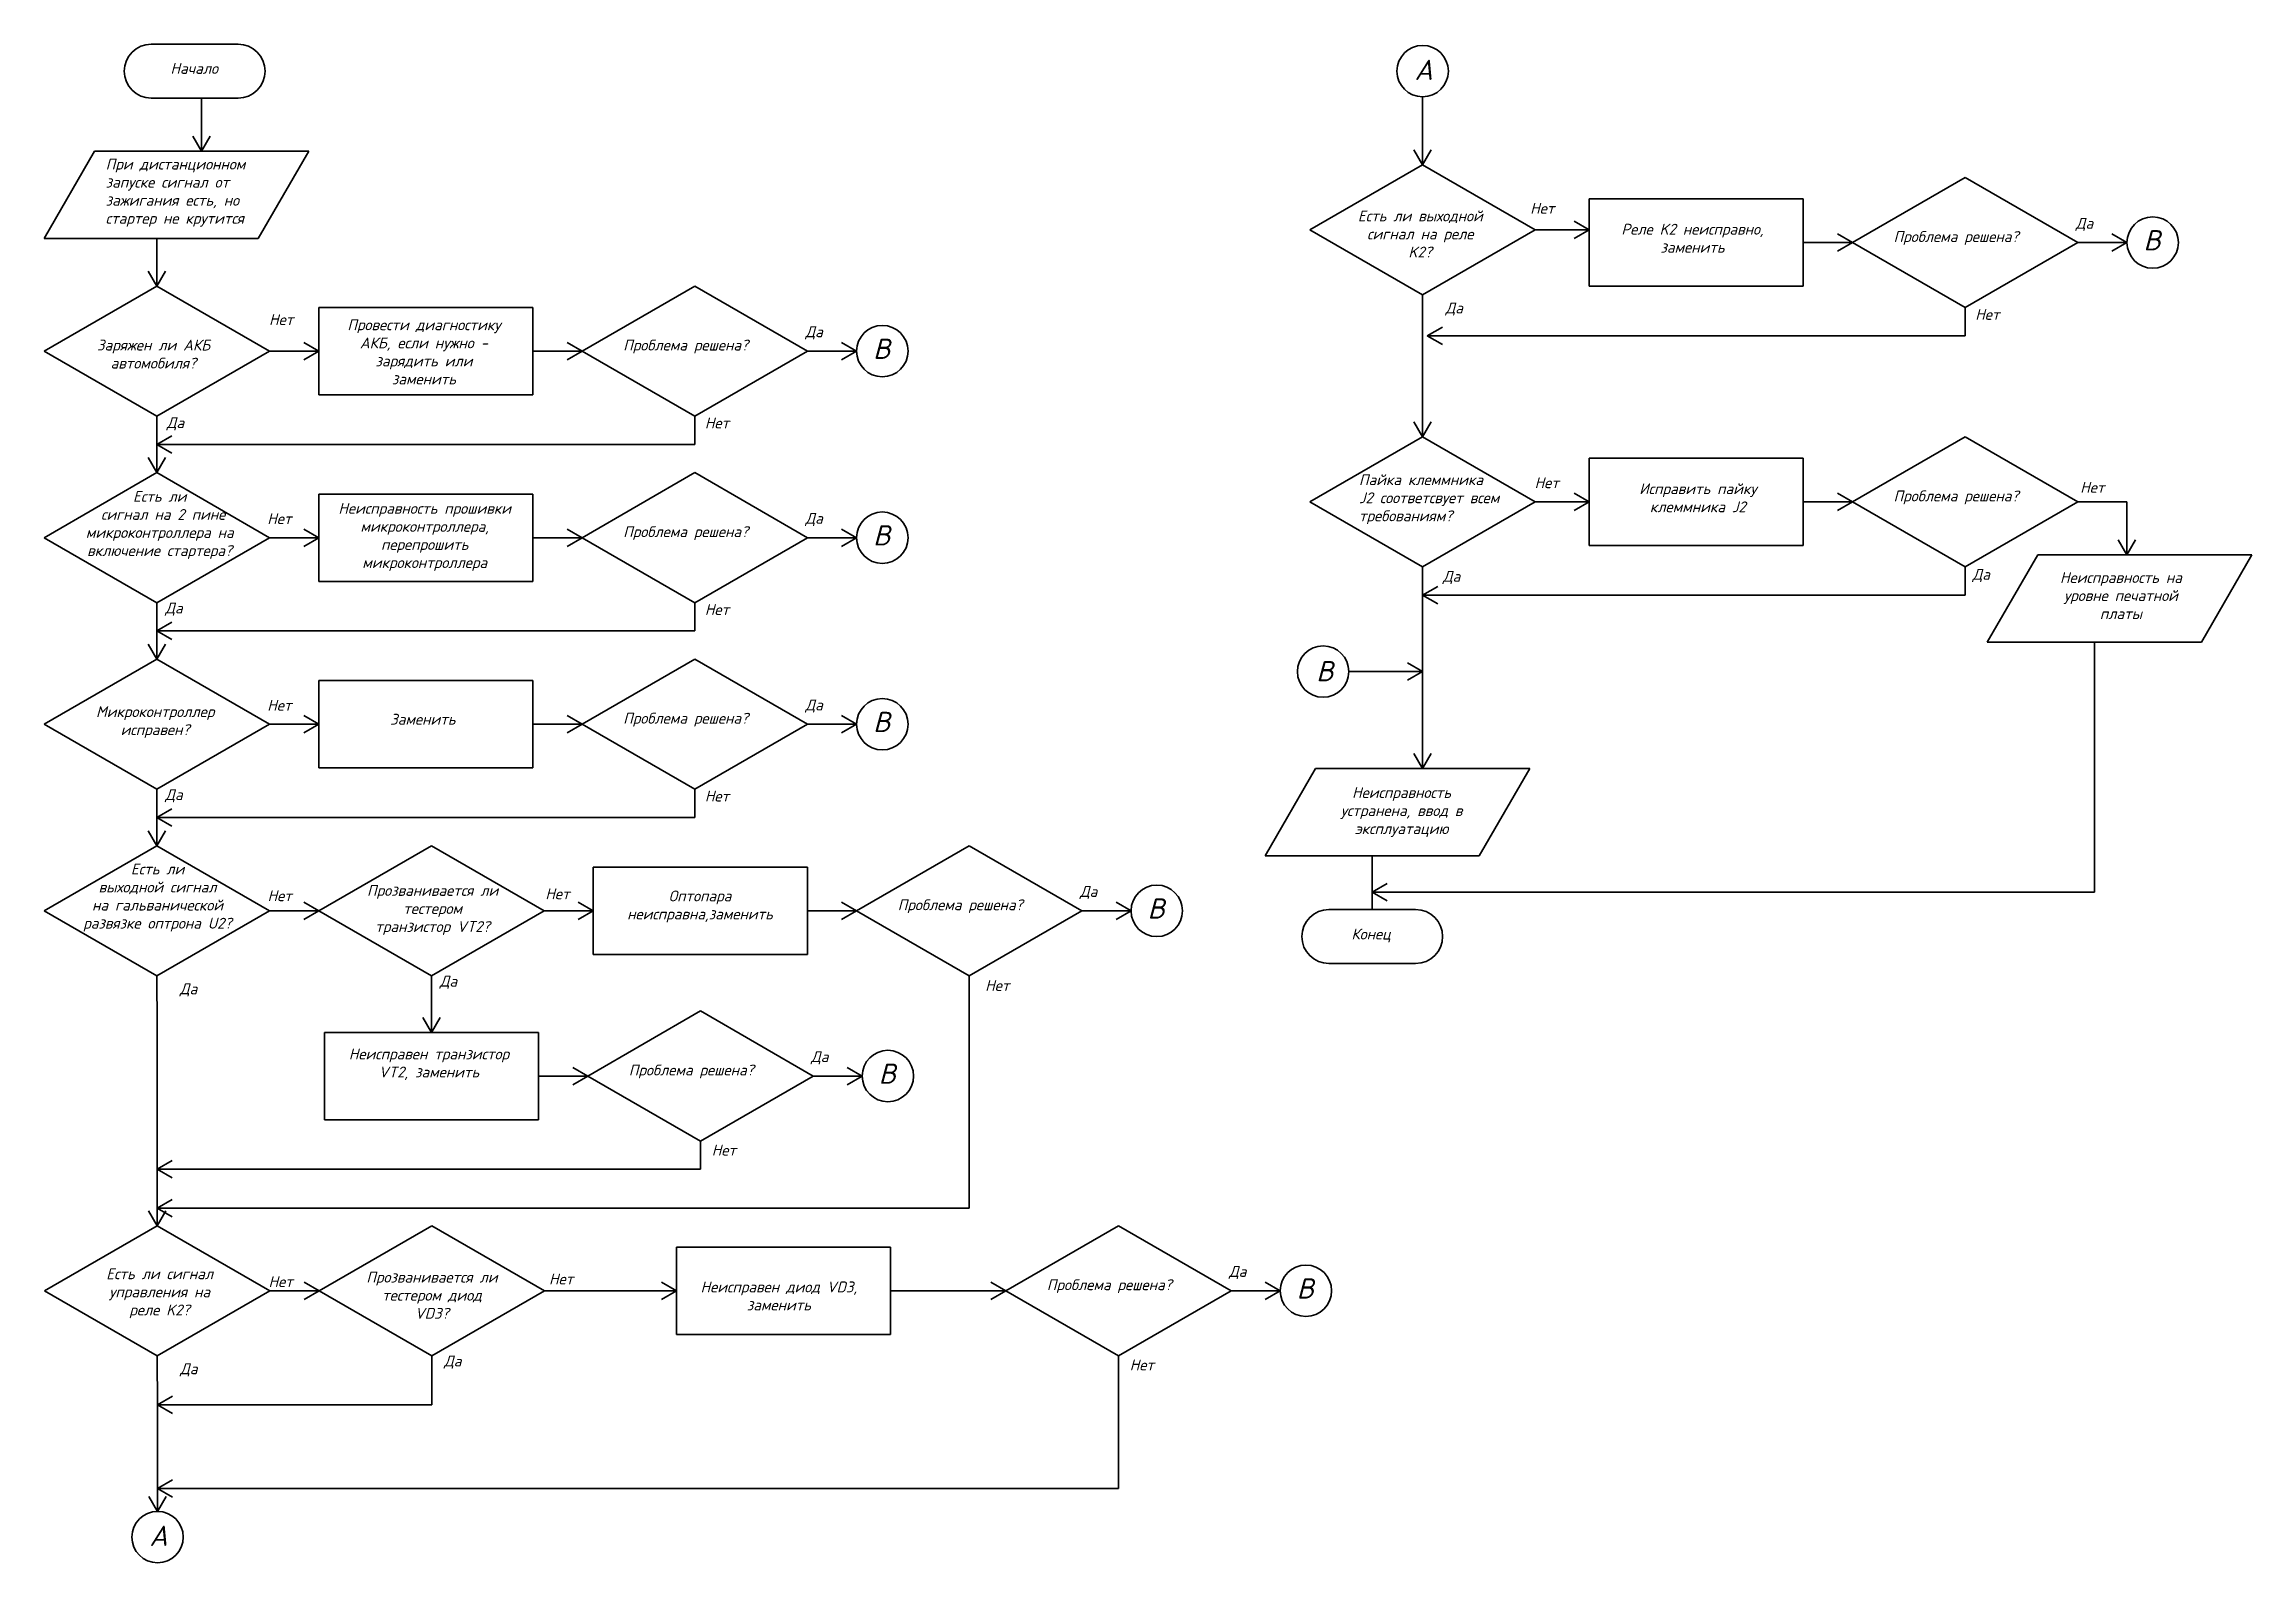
# Model space of a CAD drawing. Header units: millimetres. Extents: x -4859 to 4525, y -2963 to -2137.
# Drawn here: x 3159 to 3923, y -2848 to -2323 of the extents above; entities that cross this region are included whole.
import ezdxf

# ---------------------------------------------------------------- set-up
doc = ezdxf.new("R2010")
doc.units = ezdxf.units.MM
doc.layers.get('0').update_dxf_attribs({"lineweight": 80})
doc.styles.add('Мой', font='isocpeui.ttf')

msp = doc.modelspace()

# ---------------------------------------------------------------- texts
at = {"lineweight": 35, "attachment_point": 1, "style": 'Мой'}
for s, width, heights, insert, char_height in [('Начало', 23.1309, [0], (3202.69, -2329.13), 3.75), ('А', 23.1309, [0], (3633.07, -2327.99), 7), ('При дистанционном запуске сигнал от зажигания есть, но стартер не крутится', 54.7451, [28.47], (3180.28, -2362.25), 3.75), ('\\pxqc;Есть ли выходной сигнал на реле K2?', 47.1291, [0], (3611.49, -2380.17), 3.75), ('Нет', 23.1309, [0], (3673.07, -2377.54), 3.75), ('Да', 23.1309, [0], (3861.81, -2382.7), 3.75), ('\\pxqc;Реле K2 неисправно, заменить', 57.4171, [24.88], (3700.52, -2384.76), 3.75), ('Проблема решена?', 47.1291, [0], (3798.79, -2387.31), 3.75), ('B', 23.1309, [0], (3885.24, -2386.96), 7), ('Да', 23.1309, [0], (3643.78, -2412.01), 3.75), ('Нет', 23.1309, [0], (3236.81, -2416.03), 3.75), ('\\pxqc;Провести диагностику АКБ, если нужно - зарядить или заменить', 57.4171, [24.88], (3261.67, -2417.85), 3.75), ('Да', 23.1309, [0], (3422.34, -2420.25), 3.75), ('Нет', 23.1309, [0], (3827.04, -2414.26), 3.75), ('\\pxqc;Заряжен ли АКБ автомобиля?', 47.1291, [0], (3173.27, -2424.86), 3.75), ('Проблема решена?', 47.1291, [0], (3359.32, -2424.86), 3.75), ('B', 23.1309, [0], (3445.77, -2424.51), 7), ('Да', 23.1309, [0], (3201.4, -2451.73), 3.75), ('Нет', 23.1309, [0], (3387.57, -2451.81), 3.75), ('Пайка клеммника J2 соответсвует всем требованиям?', 48.5363, [0], (3613.84, -2471.45), 3.75), ('Нет', 23.1309, [0], (3674.61, -2472.5), 3.75), ('Нет', 23.1309, [0], (3863.35, -2474.1), 3.75), ('\\pxqc;Есть ли\\P сигнал на 2 пине микроконтроллера на включение стартера?', 59.0671, [0], (3169.44, -2477.21), 3.75), ('\\pxqc;Неисправность прошивки микроконтроллера, перепрошить микроконтроллера', 65.9831, [24.88], (3257.65, -2481.36), 3.75), ('\\pxqc;Исправить пайку клеммника J2', 57.4171, [24.88], (3702.38, -2474.57), 3.75), ('Проблема решена?', 47.1291, [0], (3798.79, -2477.06), 3.75), ('Нет', 23.1309, [0], (3236.18, -2484.93), 3.75), ('Проблема решена?', 47.1291, [0], (3359.32, -2489.42), 3.75), ('Да', 23.1309, [0], (3422.34, -2484.81), 3.75), ('B', 23.1309, [0], (3445.77, -2489.07), 7), ('Да', 23.1309, [0], (3642.87, -2504.88), 3.75), ('Да', 23.1309, [0], (3826.1, -2504.19), 3.75), ('\\pxqc;Неисправность на уровне печатной платы', 54.7451, [28.47], (3850.07, -2505.29), 3.75), ('Да', 23.1309, [0], (3200.88, -2515.85), 3.75), ('Нет', 23.1309, [0], (3387.57, -2516.37), 3.75), ('B', 23.1309, [0], (3599.07, -2536.06), 7), ('Нет', 23.1309, [0], (3236.18, -2549.49), 3.75), ('Да', 23.1309, [0], (3422.34, -2549.37), 3.75), ('\\pxqc;Микроконтроллер исправен?', 59.0671, [0], (3167.88, -2551.7), 3.75), ('\\pxqc;Заменить', 57.4171, [24.88], (3261.28, -2554.33), 3.75), ('Проблема решена?', 47.1291, [0], (3359.32, -2553.98), 3.75), ('B', 23.1309, [0], (3445.77, -2553.63), 7), ('Да', 23.1309, [0], (3200.88, -2580.41), 3.75), ('Нет', 23.1309, [0], (3387.57, -2580.93), 3.75), ('\\pxqc;Неисправность устранена, ввод в эксплуатацию', 56.4031, [0], (3600.38, -2579.69), 3.75), ('\\pxqc;Есть ли \\Pвыходной сигнал \\Pна гальванической развязке оптрона U2?', 55.2964, [0], (3170.58, -2606.15), 3.75), ('Нет', 23.1309, [0], (3236.29, -2615.41), 3.75), ('\\pxqc;Прозванивается ли тестером транзистор VT2?', 47.1291, [0], (3269.83, -2613.57), 3.75), ('Нет', 23.1309, [0], (3332.38, -2614.73), 3.75), ('\\pxqc;Оптопара неисправна,заменить', 57.4171, [24.88], (3357.17, -2615.47), 3.75), ('Проблема решена?', 47.1291, [0], (3454.28, -2618.54), 3.75), ('Да', 23.1309, [0], (3517.3, -2613.93), 3.75), ('B', 23.1309, [0], (3540.72, -2618.19), 7), ('Конец', 23.1309, [0], (3611.23, -2628.66), 3.75), ('Да', 23.1309, [0], (3205.93, -2647.62), 3.75), ('Да', 23.1309, [0], (3295.84, -2644.97), 3.75), ('Нет', 23.1309, [0], (3484.54, -2646.46), 3.75), ('\\pxqc;Неисправен транзистор VT2, заменить', 57.4171, [24.88], (3263.41, -2670.15), 3.75), ('Да', 23.1309, [0], (3424.28, -2671.1), 3.75), ('Проблема решена?', 47.1291, [0], (3361.26, -2675.7), 3.75), ('B', 23.1309, [0], (3447.7, -2675.35), 7), ('Нет', 23.1309, [0], (3389.95, -2703.43), 3.75), ('\\pxqc;Есть ли сигнал управления на реле K2?', 47.1291, [0], (3175.38, -2746.22), 3.75), ('Нет', 23.1309, [0], (3236.63, -2748.92), 3.75), ('\\pxqc;Прозванивается ли тестером диод VD3?', 47.1291, [0], (3269.59, -2747.39), 3.75), ('Нет', 23.1309, [0], (3333.66, -2748.01), 3.75), ('Да', 23.1309, [0], (3568.88, -2745.4), 3.75), ('\\pxqc;Неисправен диод VD3, заменить ', 57.4171, [24.88], (3384.47, -2750.76), 3.75), ('Проблема решена?', 47.1291, [0], (3505.86, -2750.01), 3.75), ('B', 23.1309, [0], (3592.3, -2749.66), 7), ('Да', 23.1309, [0], (3206.02, -2779.09), 3.75), ('Да', 23.1309, [0], (3297.33, -2776.41), 3.75), ('Нет', 23.1309, [0], (3534.55, -2777.74), 3.75), ('А', 23.1309, [0], (3195.41, -2835.26), 7)]:
    msp.add_mtext_dynamic_manual_height_columns(s, width=width, gutter_width=12.5, heights=heights, dxfattribs=dict(at, insert=insert, char_height=char_height))

# ---------------------------------------------------------------- linework, layer by layer
at = {"lineweight": 35}
for p, q in [((3226.07, -2322.6), (3196.07, -2322.6)), ((3196.07, -2341.29), (3226.07, -2341.29)), ((3213.48, -2341.29), (3213.48, -2359.6)), ((3635.88, -2340.84), (3635.88, -2364.38)), ((3159, -2389.82), (3176.45, -2359.6)), ((3176.45, -2359.6), (3250.52, -2359.6)), ((3213.48, -2359.6), (3210.48, -2354.41)), ((3213.48, -2359.6), (3216.48, -2354.41)), ((3233.07, -2389.82), (3250.52, -2359.6)), ((3635.88, -2364.38), (3632.88, -2359.19)), ((3635.88, -2364.38), (3638.88, -2359.19)), ((3635.88, -2364.38), (3596.91, -2386.88)), ((3674.86, -2386.88), (3635.88, -2364.38)), ((3635.88, -2364.38), (3635.88, -2364.38)), ((3823.55, -2368.77), (3784.58, -2391.27)), ((3862.52, -2391.27), (3823.55, -2368.77)), ((3693.49, -2376.16), (3767.56, -2376.16)), ((3693.49, -2376.16), (3693.49, -2406.38)), ((3767.56, -2376.16), (3767.56, -2406.38)), ((3159, -2389.82), (3233.07, -2389.82)), ((3198.03, -2406.32), (3198.03, -2389.82)), ((3596.91, -2386.88), (3635.88, -2409.38)), ((3635.88, -2409.38), (3674.86, -2386.88)), ((3674.86, -2386.88), (3693.49, -2386.88)), ((3693.49, -2386.88), (3688.3, -2383.88)), ((3693.49, -2386.88), (3688.3, -2389.88)), ((3784.58, -2391.27), (3779.38, -2388.27)), ((3879.54, -2391.27), (3874.34, -2388.27)), ((3767.56, -2391.27), (3784.58, -2391.27)), ((3784.58, -2391.27), (3779.38, -2394.27)), ((3784.58, -2391.27), (3823.55, -2413.77)), ((3823.55, -2413.77), (3862.52, -2391.27)), ((3862.52, -2391.27), (3879.54, -2391.27)), ((3879.54, -2391.27), (3874.34, -2394.27)), ((3198.03, -2406.32), (3195.03, -2401.13)), ((3198.03, -2406.32), (3201.03, -2401.13)), ((3198.03, -2406.32), (3159.06, -2428.82)), ((3237, -2428.82), (3198.03, -2406.32)), ((3384.08, -2406.32), (3345.11, -2428.82)), ((3423.05, -2428.82), (3384.08, -2406.32)), ((3635.88, -2409.38), (3635.88, -2458.52)), ((3693.49, -2406.38), (3750.12, -2406.38)), ((3767.56, -2406.38), (3750.12, -2406.38)), ((3254.02, -2413.72), (3254.02, -2443.93)), ((3254.02, -2413.72), (3328.09, -2413.72)), ((3328.09, -2413.72), (3328.09, -2443.93)), ((3637.5, -2423.55), (3642.7, -2420.55)), ((3823.55, -2423.55), (3823.55, -2413.77)), ((3254.02, -2428.82), (3248.83, -2425.82)), ((3345.11, -2428.82), (3339.91, -2425.82)), ((3440.07, -2428.82), (3434.87, -2425.82)), ((3637.5, -2423.55), (3642.7, -2426.55)), ((3823.55, -2423.55), (3637.5, -2423.55)), ((3159.06, -2428.82), (3198.03, -2451.32)), ((3198.03, -2451.32), (3237, -2428.82)), ((3237, -2428.82), (3254.02, -2428.82)), ((3254.02, -2428.82), (3248.83, -2431.82)), ((3328.09, -2428.82), (3345.11, -2428.82)), ((3345.11, -2428.82), (3339.91, -2431.82)), ((3345.11, -2428.82), (3384.08, -2451.32)), ((3384.08, -2451.32), (3423.05, -2428.82)), ((3423.05, -2428.82), (3440.07, -2428.82)), ((3440.07, -2428.82), (3434.87, -2431.82)), ((3198.03, -2470.88), (3198.03, -2451.32)), ((3254.02, -2443.93), (3310.65, -2443.93)), ((3328.09, -2443.93), (3310.65, -2443.93)), ((3384.08, -2461.1), (3384.08, -2451.32)), ((3198.03, -2461.1), (3203.23, -2458.1)), ((3635.88, -2458.52), (3596.91, -2481.02)), ((3635.88, -2458.52), (3632.88, -2453.33)), ((3635.88, -2458.52), (3638.88, -2453.33)), ((3674.86, -2481.02), (3635.88, -2458.52)), ((3823.55, -2458.52), (3784.58, -2481.02)), ((3862.52, -2481.02), (3823.55, -2458.52)), ((3198.03, -2470.88), (3195.03, -2465.68)), ((3198.03, -2461.1), (3203.23, -2464.1)), ((3384.08, -2461.1), (3198.03, -2461.1)), ((3198.03, -2470.88), (3201.03, -2465.68)), ((3693.49, -2465.92), (3767.56, -2465.92)), ((3693.49, -2465.92), (3693.49, -2496.13)), ((3767.56, -2465.92), (3767.56, -2496.13)), ((3198.03, -2470.88), (3159.06, -2493.38)), ((3237, -2493.38), (3198.03, -2470.88)), ((3384.08, -2470.88), (3345.11, -2493.38)), ((3423.05, -2493.38), (3384.08, -2470.88)), ((3254.02, -2478.27), (3328.09, -2478.27)), ((3254.02, -2478.27), (3254.02, -2508.49)), ((3328.09, -2478.27), (3328.09, -2508.49)), ((3596.91, -2481.02), (3635.88, -2503.52)), ((3635.88, -2503.52), (3674.86, -2481.02)), ((3674.86, -2481.02), (3693.49, -2481.02)), ((3693.49, -2481.02), (3688.3, -2478.02)), ((3693.49, -2481.02), (3688.3, -2484.02)), ((3767.56, -2481.02), (3784.58, -2481.02)), ((3784.58, -2481.02), (3779.38, -2478.02)), ((3784.58, -2481.02), (3779.38, -2484.02)), ((3784.58, -2481.02), (3823.55, -2503.52)), ((3823.55, -2503.52), (3862.52, -2481.02)), ((3862.52, -2481.02), (3879.54, -2481.02)), ((3879.54, -2481.02), (3879.54, -2499.33)), ((3159.06, -2493.38), (3198.03, -2515.88)), ((3198.03, -2515.88), (3237, -2493.38)), ((3237, -2493.38), (3254.02, -2493.38)), ((3254.02, -2493.38), (3248.83, -2490.38)), ((3254.02, -2493.38), (3248.83, -2496.38)), ((3328.09, -2493.38), (3345.11, -2493.38)), ((3345.11, -2493.38), (3339.91, -2490.38)), ((3345.11, -2493.38), (3339.91, -2496.38)), ((3345.11, -2493.38), (3384.08, -2515.88)), ((3384.08, -2515.88), (3423.05, -2493.38)), ((3423.05, -2493.38), (3440.07, -2493.38)), ((3440.07, -2493.38), (3434.87, -2490.38)), ((3440.07, -2493.38), (3434.87, -2496.38)), ((3693.49, -2496.13), (3750.12, -2496.13)), ((3767.56, -2496.13), (3750.12, -2496.13)), ((3879.54, -2499.33), (3876.54, -2494.14)), ((3879.54, -2499.33), (3882.54, -2494.14)), ((3635.88, -2523.08), (3635.88, -2503.52)), ((3823.55, -2513.3), (3823.55, -2503.52)), ((3831.22, -2529.55), (3848.66, -2499.33)), ((3848.66, -2499.33), (3922.73, -2499.33)), ((3905.29, -2529.55), (3922.73, -2499.33)), ((3254.02, -2508.49), (3310.65, -2508.49)), ((3328.09, -2508.49), (3310.65, -2508.49)), ((3635.88, -2513.3), (3641.08, -2510.3)), ((3198.03, -2535.44), (3198.03, -2515.88)), ((3384.08, -2525.66), (3384.08, -2515.88)), ((3635.88, -2513.3), (3641.08, -2516.3)), ((3637.5, -2513.3), (3635.88, -2513.3)), ((3823.55, -2513.3), (3637.5, -2513.3)), ((3198.03, -2525.66), (3203.23, -2522.66)), ((3198.03, -2525.66), (3203.23, -2528.66)), ((3384.08, -2525.66), (3198.03, -2525.66)), ((3635.88, -2523.08), (3635.88, -2573.23)), ((3198.03, -2535.44), (3159.06, -2557.94)), ((3198.03, -2535.44), (3195.03, -2530.24)), ((3198.03, -2535.44), (3201.03, -2530.24)), ((3237, -2557.94), (3198.03, -2535.44)), ((3384.08, -2535.44), (3345.11, -2557.94)), ((3423.05, -2557.94), (3384.08, -2535.44)), ((3831.22, -2529.55), (3905.29, -2529.55)), ((3868.25, -2542.04), (3868.25, -2529.55)), ((3254.02, -2542.83), (3328.09, -2542.83)), ((3254.02, -2542.83), (3254.02, -2573.05)), ((3328.09, -2542.83), (3328.09, -2573.05)), ((3610.32, -2539.69), (3635.88, -2539.69)), ((3635.88, -2539.69), (3630.69, -2536.69)), ((3635.88, -2539.69), (3630.69, -2542.69)), ((3868.25, -2542.04), (3868.25, -2571.89)), ((3159.06, -2557.94), (3198.03, -2580.44)), ((3198.03, -2580.44), (3237, -2557.94)), ((3237, -2557.94), (3254.02, -2557.94)), ((3254.02, -2557.94), (3248.83, -2554.94)), ((3254.02, -2557.94), (3248.83, -2560.94)), ((3328.09, -2557.94), (3345.11, -2557.94)), ((3345.11, -2557.94), (3339.91, -2554.94)), ((3345.11, -2557.94), (3339.91, -2560.94)), ((3345.11, -2557.94), (3384.08, -2580.44)), ((3384.08, -2580.44), (3423.05, -2557.94)), ((3423.05, -2557.94), (3440.07, -2557.94)), ((3440.07, -2557.94), (3434.87, -2554.94)), ((3440.07, -2557.94), (3434.87, -2560.94)), ((3254.02, -2573.05), (3310.65, -2573.05)), ((3328.09, -2573.05), (3310.65, -2573.05)), ((3581.41, -2603.45), (3598.85, -2573.23)), ((3598.85, -2573.23), (3672.92, -2573.23)), ((3635.88, -2573.23), (3632.88, -2568.04)), ((3635.88, -2573.23), (3638.88, -2568.04)), ((3655.48, -2603.45), (3672.92, -2573.23)), ((3868.25, -2571.89), (3868.25, -2615.99)), ((3198.03, -2600), (3198.03, -2580.44)), ((3384.08, -2590.22), (3384.08, -2580.44)), ((3198.03, -2590.22), (3203.23, -2587.22)), ((3198.03, -2600), (3195.03, -2594.8)), ((3198.03, -2590.22), (3203.23, -2593.22)), ((3384.08, -2590.22), (3198.03, -2590.22)), ((3198.03, -2600), (3201.03, -2594.8)), ((3198.03, -2600), (3159.06, -2622.5)), ((3237, -2622.5), (3198.03, -2600)), ((3292.99, -2600), (3254.02, -2622.5)), ((3331.96, -2622.5), (3292.99, -2600)), ((3479.04, -2600), (3440.07, -2622.5)), ((3518.01, -2622.5), (3479.04, -2600)), ((3581.41, -2603.45), (3655.48, -2603.45)), ((3618.44, -2603.45), (3618.44, -2622.04)), ((3348.98, -2607.39), (3423.05, -2607.39)), ((3348.98, -2607.39), (3348.98, -2637.6)), ((3423.05, -2607.39), (3423.05, -2637.6)), ((3254.02, -2622.5), (3248.83, -2619.5)), ((3348.98, -2622.5), (3343.78, -2619.5)), ((3440.07, -2622.5), (3434.87, -2619.5)), ((3535.03, -2622.5), (3529.83, -2619.5)), ((3618.44, -2615.99), (3623.64, -2612.99)), ((3868.25, -2615.99), (3618.44, -2615.99)), ((3618.44, -2615.99), (3623.64, -2618.99)), ((3159.06, -2622.5), (3198.03, -2645)), ((3198.03, -2645), (3237, -2622.5)), ((3237, -2622.5), (3254.02, -2622.5)), ((3254.02, -2622.5), (3248.83, -2625.5)), ((3254.02, -2622.5), (3292.99, -2645)), ((3292.99, -2645), (3331.96, -2622.5)), ((3331.96, -2622.5), (3348.98, -2622.5)), ((3348.98, -2622.5), (3343.78, -2625.5)), ((3423.05, -2622.5), (3440.07, -2622.5)), ((3440.07, -2622.5), (3434.87, -2625.5)), ((3440.07, -2622.5), (3479.04, -2645)), ((3479.04, -2645), (3518.01, -2622.5)), ((3518.01, -2622.5), (3535.03, -2622.5)), ((3535.03, -2622.5), (3529.83, -2625.5)), ((3603.44, -2622.04), (3633.44, -2622.04)), ((3348.98, -2637.6), (3405.61, -2637.6)), ((3423.05, -2637.6), (3405.61, -2637.6)), ((3603.44, -2640.73), (3633.44, -2640.73)), ((3198.13, -2662.65), (3198.03, -2645)), ((3292.99, -2664.56), (3292.99, -2645)), ((3479.04, -2654.78), (3479.04, -2645)), ((3386.01, -2657.16), (3347.04, -2679.66)), ((3424.99, -2679.66), (3386.01, -2657.16)), ((3479.04, -2654.78), (3479.04, -2725.35)), ((3198.13, -2662.65), (3198.13, -2662.65)), ((3198.13, -2662.65), (3198.13, -2701.69)), ((3255.96, -2664.56), (3330.03, -2664.56)), ((3255.96, -2664.56), (3255.96, -2694.77)), ((3292.99, -2664.56), (3289.99, -2659.36)), ((3292.99, -2664.56), (3295.99, -2659.36)), ((3330.03, -2664.56), (3330.03, -2694.77)), ((3330.03, -2679.66), (3347.04, -2679.66)), ((3347.04, -2679.66), (3341.85, -2676.66)), ((3347.04, -2679.66), (3341.85, -2682.66)), ((3347.04, -2679.66), (3386.01, -2702.16)), ((3386.01, -2702.16), (3424.99, -2679.66)), ((3424.99, -2679.66), (3442, -2679.66)), ((3442, -2679.66), (3436.81, -2676.66)), ((3442, -2679.66), (3436.81, -2682.66)), ((3255.96, -2694.77), (3312.58, -2694.77)), ((3330.03, -2694.77), (3312.58, -2694.77)), ((3198.13, -2701.69), (3198.13, -2731.47)), ((3386.01, -2711.94), (3386.01, -2702.16)), ((3198.13, -2711.94), (3203.32, -2708.94)), ((3386.01, -2711.94), (3198.13, -2711.94)), ((3198.13, -2711.94), (3203.32, -2714.94)), ((3198.13, -2731.47), (3195.13, -2726.27)), ((3198.13, -2725.35), (3203.32, -2722.35)), ((3479.04, -2725.35), (3198.13, -2725.35)), ((3198.13, -2725.35), (3203.32, -2728.35)), ((3198.13, -2731.47), (3201.13, -2726.27)), ((3198.13, -2731.47), (3159.16, -2753.97)), ((3237.1, -2753.97), (3198.13, -2731.47)), ((3293.09, -2731.47), (3254.12, -2753.97)), ((3332.06, -2753.97), (3293.09, -2731.47)), ((3530.62, -2731.47), (3491.64, -2753.97)), ((3569.59, -2753.97), (3530.62, -2731.47)), ((3377.74, -2738.86), (3451.81, -2738.86)), ((3377.74, -2738.86), (3377.74, -2769.07)), ((3451.81, -2738.86), (3451.81, -2769.07)), ((3159.16, -2753.97), (3198.13, -2776.47)), ((3198.13, -2776.47), (3237.1, -2753.97)), ((3237.1, -2753.97), (3254.12, -2753.97)), ((3254.12, -2753.97), (3248.92, -2750.97)), ((3254.12, -2753.97), (3248.92, -2756.97)), ((3254.12, -2753.97), (3293.09, -2776.47)), ((3293.09, -2776.47), (3332.06, -2753.97)), ((3332.06, -2753.97), (3377.74, -2753.97)), ((3377.74, -2753.97), (3372.54, -2750.97)), ((3377.74, -2753.97), (3372.54, -2756.97)), ((3451.81, -2753.97), (3491.64, -2753.97)), ((3491.64, -2753.97), (3486.45, -2750.97)), ((3491.64, -2753.97), (3486.45, -2756.97)), ((3491.64, -2753.97), (3530.62, -2776.47)), ((3530.62, -2776.47), (3569.59, -2753.97)), ((3569.59, -2753.97), (3586.6, -2753.97)), ((3586.6, -2753.97), (3581.41, -2750.97)), ((3586.6, -2753.97), (3581.41, -2756.97)), ((3377.74, -2769.07), (3434.37, -2769.07)), ((3451.81, -2769.07), (3434.37, -2769.07)), ((3198.22, -2794.12), (3198.13, -2776.47)), ((3293.09, -2776.47), (3293.09, -2793.44)), ((3530.62, -2786.25), (3530.62, -2776.47)), ((3530.62, -2786.25), (3530.62, -2822.4)), ((3198.22, -2793.44), (3203.42, -2790.44)), ((3293.09, -2793.44), (3198.22, -2793.44)), ((3198.22, -2793.44), (3203.42, -2796.44)), ((3198.22, -2794.12), (3198.22, -2830.33)), ((3198.22, -2830.33), (3195.22, -2825.13)), ((3198.22, -2822.4), (3203.42, -2819.4)), ((3530.62, -2822.4), (3198.22, -2822.4)), ((3198.22, -2822.4), (3203.42, -2825.4)), ((3198.22, -2830.33), (3201.22, -2825.13))]:
    msp.add_line(p, q, dxfattribs=at)
for centre in [(3635.88, -2331.95), (3888.43, -2391.27), (3448.96, -2428.82), (3448.96, -2493.38), (3601.43, -2539.69), (3448.96, -2557.94), (3543.92, -2622.5), (3450.9, -2679.66), (3595.5, -2753.97), (3198.22, -2839.22)]:
    msp.add_circle(centre, 8.89, dxfattribs=at)
for centre, start, end in [((3196.07, -2331.95), 90, 270), ((3226.07, -2331.95), 270, 90), ((3603.44, -2631.39), 90, 270), ((3633.44, -2631.39), 270, 90)]:
    msp.add_arc(centre, 9.35, start, end, dxfattribs=at)

msp.set_redraw_order([(e.dxf.handle, doc.entitydb.next_handle()) for e in msp.query("TEXT MTEXT ATTDEF DIMENSION ARC_DIMENSION")])  # texts and dimensions are drawn at this point

doc.saveas('drawing.dxf')
